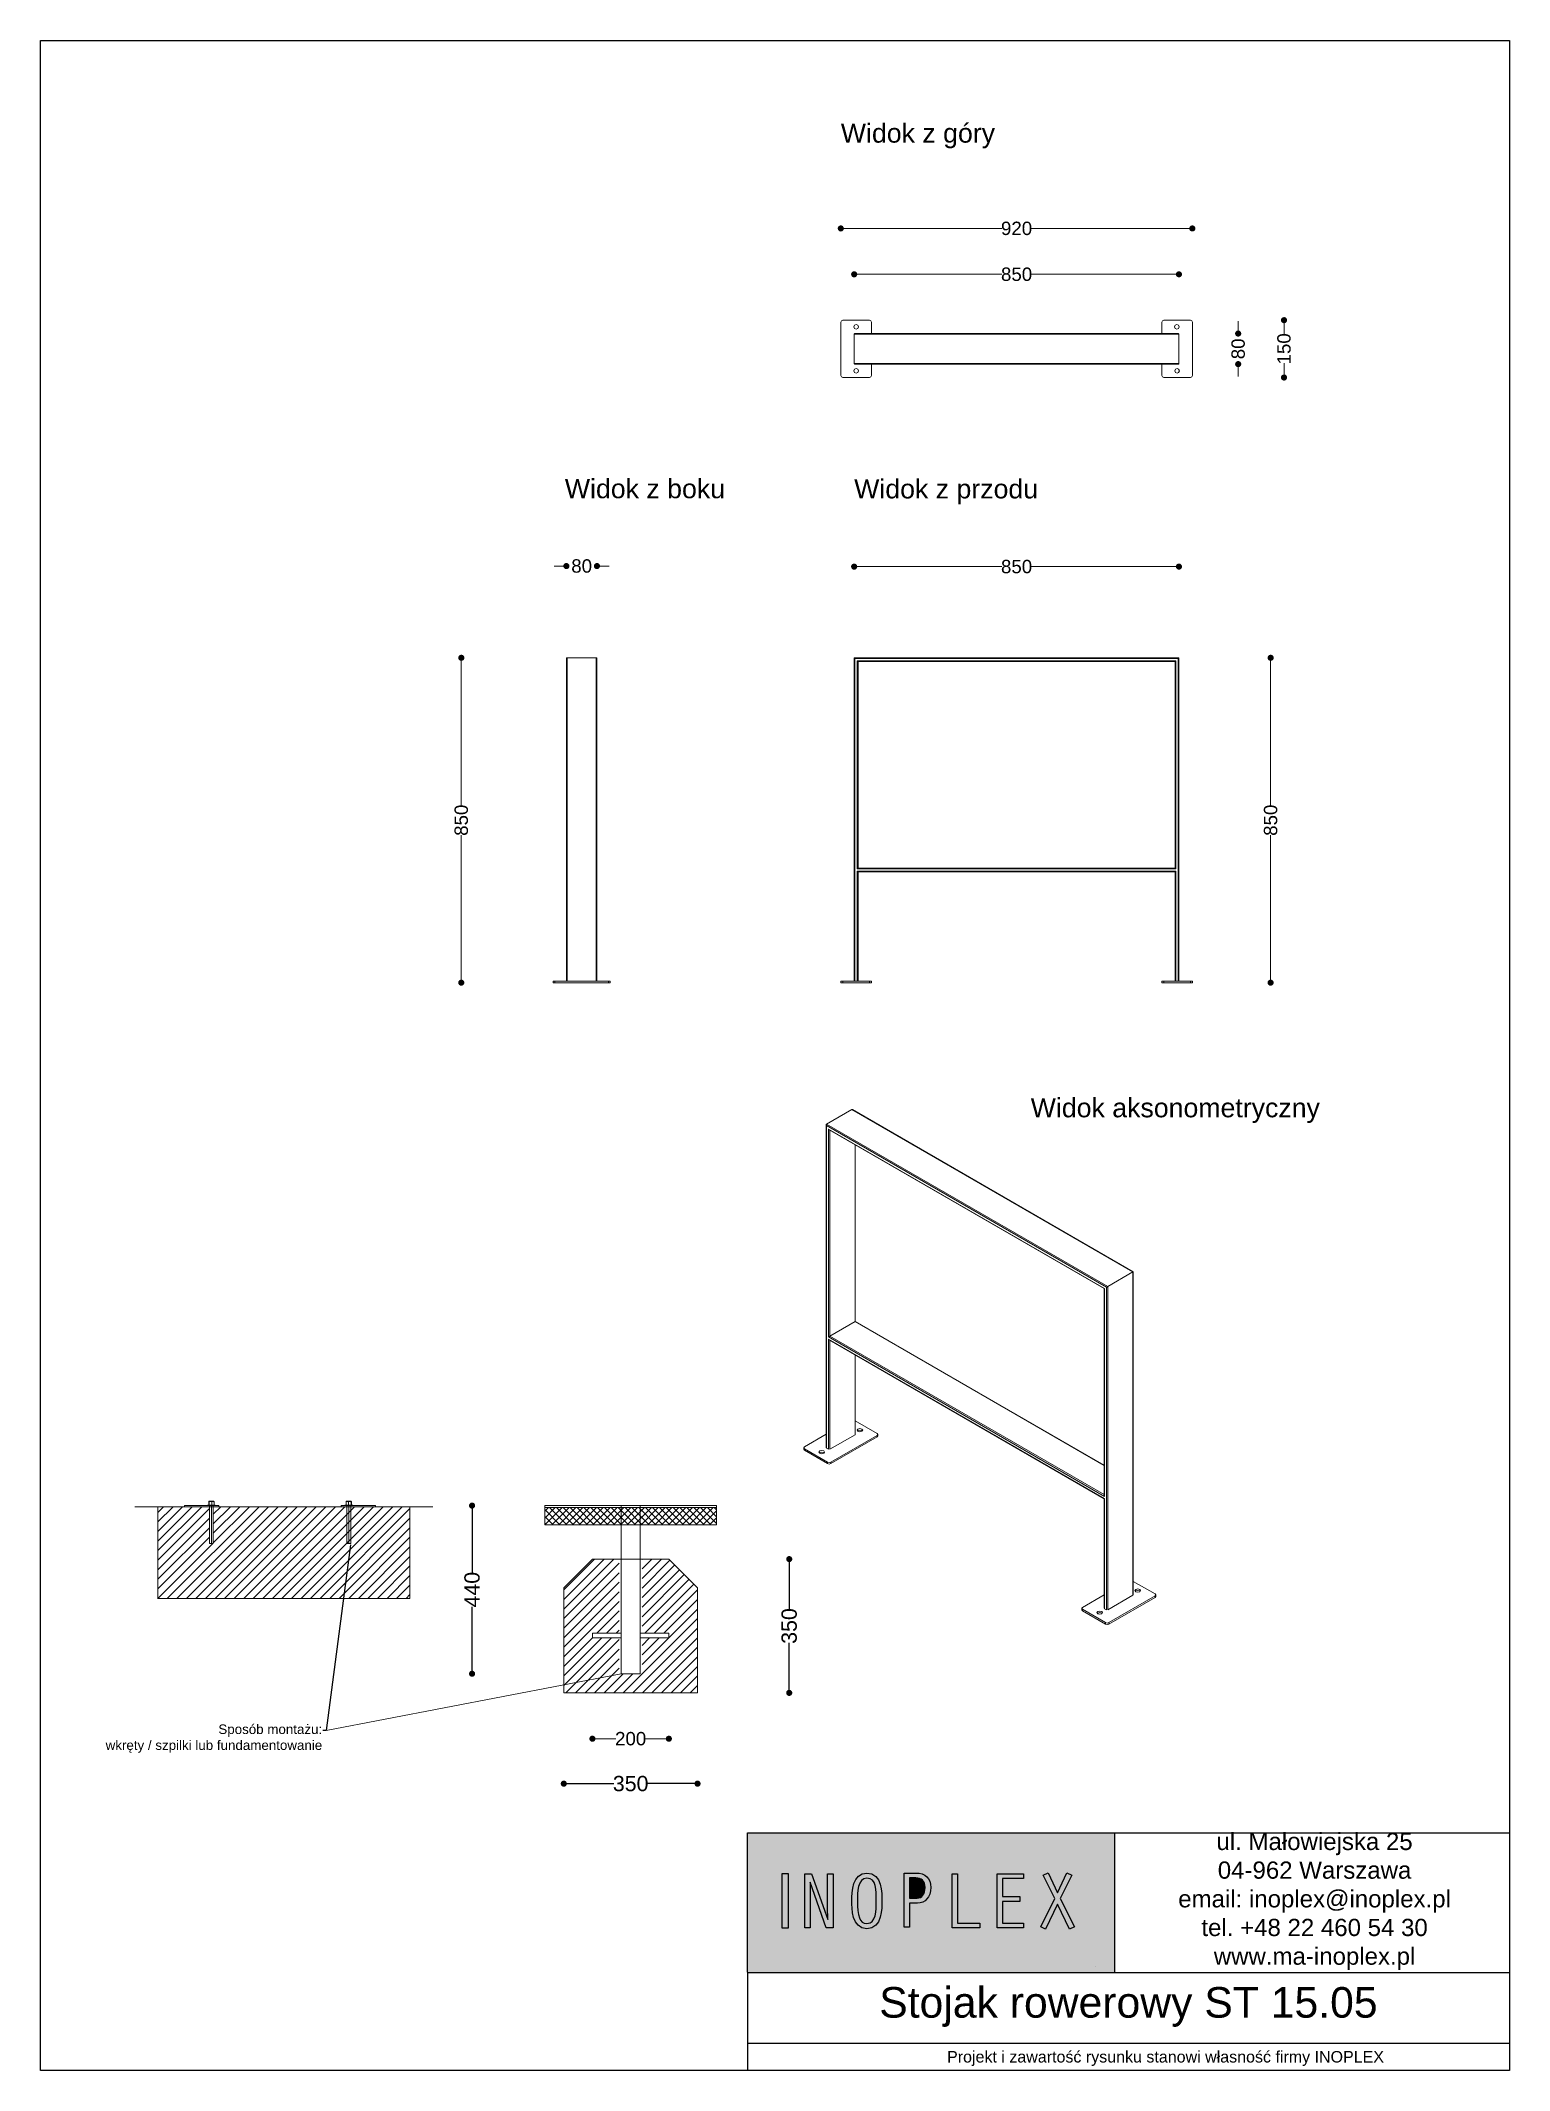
# Model space of a CAD drawing. Header units: millimetres. Extents: x 27569 to 31413, y 14359 to 19670.
import ezdxf
from ezdxf import colors
from ezdxf.entities.mleader import LeaderData, LeaderLine
from ezdxf.math import Vec2, Vec3

# ---------------------------------------------------------------- set-up
doc = ezdxf.new("R2010")
doc.units = ezdxf.units.MM
doc.header["$LTSCALE"] = 3
for name, color, linetype, lineweight in [('Elementy modelu - Kształty_Nr_pióra__1', 7, 'Continuous', 13), ('Konstrukcja - Słupy_Nr_pióra__1', 7, 'Continuous', 13), ('Krawędzie widoczneARTUR', 7, 'Continuous', 50), ('stal', 7, 'Continuous', 20)]:
    doc.layers.add(name, color=color, linetype=linetype, lineweight=lineweight)
doc.layers.add('LAYER_1', color=7, linetype='Continuous')
doc.styles.get("Standard").update_dxf_attribs({"font": 'arial.ttf'})
doc.dimstyles.new('MATEUSZ', dxfattribs={"dimtxt": 35, "dimasz": 16, "dimexe": 0.18, "dimexo": 0.0625, "dimgap": 0.09, "dimtad": 0, "dimdec": 0, "dimdsep": 46, "dimtxsty": 'Standard', "dimblk": 'DOT', "dimcen": 0.09, "dimse1": 1, "dimse2": 1, "dimadec": 0, "dimazin": 0, "dimtfac": 1, "dimtdec": 0, "dimtofl": 0, "dimtmove": 0, "dimatfit": 3, "dimfxl": 0, "dimtolj": 1, "dimtzin": 0, "dimlwd": 9, "dimlwe": 9, "dimarcsym": 0})
doc.dimstyles.get("Standard").update_dxf_attribs({"dimtxt": 0.18, "dimasz": 0.18, "dimexe": 0.18, "dimexo": 0.0625, "dimgap": 0.09, "dimtad": 0, "dimtih": 1, "dimtoh": 1, "dimdec": 4, "dimzin": 0, "dimdsep": 46, "dimtxsty": 'Standard', "dimcen": 0.09, "dimadec": 0, "dimazin": 0, "dimtfac": 1, "dimtdec": 4, "dimtofl": 0, "dimtmove": 0, "dimatfit": 3, "dimfxl": 0, "dimtolj": 1, "dimtzin": 0, "dimarcsym": 0})

msp = doc.modelspace()

# ---------------------------------------------------------------- texts
for s, width, gutter_width, heights, insert, char_height, attachment_point in [('Widok z góry', 1167.306, 1, [0], (29662.8, 19452.9), 50, 1), ('Widok z boku', 1056.226, 1, [0], (28940.6, 18522.6), 50, 1), ('Widok z przodu', 1167.306, 1, [0], (29697.8, 18522.1), 50, 1), ('Widok aksonometryczny', 958.776, 1, [0], (30159.8, 16902.9), 50, 1), ('ul. Małowiejska 25\\P04-962 Warszawa\\Pemail: inoplex@inoplex.pl\\Ptel. +48 22 460 54 30\\Pwww.ma-inoplex.pl', 1019.877, 1, [432.7], (30902.7, 14801.5), 45, 5), ('Stojak rowerowy ST 15.05', 1993.625, 1, [0], (30415.5, 14525.2), 80, 5), ('Projekt i zawartość rysunku stanowi własność firmy INOPLEX ', 1800.088, 12.5, [70.5], (30512.6, 14390.4), 30, 5)]:
    msp.add_mtext_dynamic_manual_height_columns(s, width=width, gutter_width=gutter_width, heights=heights, dxfattribs=dict(insert=insert, char_height=char_height, attachment_point=attachment_point))

# ---------------------------------------------------------------- blocks, each defined once
blk = doc.blocks.new('_Dot')
at = {"color": 0, "linetype": 'ByBlock', "lineweight": -2}
blk.add_line((-0.5, 0), (-1, 0), dxfattribs=at)
at = {"color": 0, "linetype": 'ByBlock', "const_width": 0.5}
blk.add_lwpolyline([(-0.25, 0, 1), (0.25, 0, 1)], format="xyb", close=True, dxfattribs=at)
blk = doc.blocks.new('*D13')
at = {"color": 0, "lineweight": 9}
for p, q in [((28669.6, 18039.1), (28669.6, 17668.8)), ((28669.6, 17221.1), (28669.6, 17591.3))]:
    blk.add_line(p, q, dxfattribs=at)
at = {"layer": 'Defpoints', "color": 0}
for p in [(28669.6, 18055.1), (28984.6, 18055.1), (28984.6, 17205.1)]:
    blk.add_point(p, dxfattribs=at)
at = {"color": 0, "lineweight": 9, "xscale": 16, "yscale": 16, "zscale": 16}
for p, rotation in [((28669.6, 18055.1), 90), ((28669.6, 17205.1), 270)]:
    blk.add_blockref('_Dot', p, dxfattribs=dict(at, rotation=rotation))
at = {"color": 0, "insert": (28669.6, 17630.1), "char_height": 35, "attachment_point": 5, "rotation": 90}
blk.add_mtext('\\A1;850', dxfattribs=at)
blk = doc.blocks.new('*D14')
at = {"color": 0, "lineweight": 9}
for p, q in [((28928.6, 18295.1), (28912.6, 18295.1)), ((29040.6, 18295.1), (29056.6, 18295.1))]:
    blk.add_line(p, q, dxfattribs=at)
at = {"layer": 'Defpoints', "color": 0}
for p in [(29024.6, 18295.1), (28944.6, 18053.1), (29024.6, 18053.1)]:
    blk.add_point(p, dxfattribs=at)
at = {"color": 0, "lineweight": 9, "xscale": 16, "yscale": 16, "zscale": 16}
blk.add_blockref('_Dot', (28944.6, 18295.1), dxfattribs=at)
at = {"color": 0, "lineweight": 9, "xscale": 16, "yscale": 16, "zscale": 16, "rotation": 180}
blk.add_blockref('_Dot', (29024.6, 18295.1), dxfattribs=at)
at = {"color": 0, "insert": (28984.6, 18295.1), "char_height": 35, "attachment_point": 5}
blk.add_mtext('\\A1;80', dxfattribs=at)
blk = doc.blocks.new('*D15')
at = {"color": 0, "lineweight": 9}
for p, q in [((29713.8, 18293.6), (30084.1, 18293.6)), ((30531.8, 18293.6), (30161.5, 18293.6))]:
    blk.add_line(p, q, dxfattribs=at)
at = {"layer": 'Defpoints', "color": 0}
for p in [(30547.8, 18293.6), (29697.8, 18055.1), (30547.8, 18055.1)]:
    blk.add_point(p, dxfattribs=at)
at = {"color": 0, "lineweight": 9, "xscale": 16, "yscale": 16, "zscale": 16, "rotation": 180}
blk.add_blockref('_Dot', (29697.8, 18293.6), dxfattribs=at)
at = {"color": 0, "lineweight": 9, "xscale": 16, "yscale": 16, "zscale": 16}
blk.add_blockref('_Dot', (30547.8, 18293.6), dxfattribs=at)
at = {"color": 0, "insert": (30122.8, 18293.6), "char_height": 35, "attachment_point": 5}
blk.add_mtext('\\A1;850', dxfattribs=at)
blk = doc.blocks.new('*D16')
at = {"color": 0, "lineweight": 9}
for p, q in [((30787.7, 18039.1), (30787.7, 17668.8)), ((30787.7, 17221.1), (30787.7, 17591.3))]:
    blk.add_line(p, q, dxfattribs=at)
at = {"layer": 'Defpoints', "color": 0}
for p in [(30542.8, 18055.1), (30787.7, 18055.1), (30542.8, 17205.1)]:
    blk.add_point(p, dxfattribs=at)
at = {"color": 0, "lineweight": 9, "xscale": 16, "yscale": 16, "zscale": 16}
for p, rotation in [((30787.7, 18055.1), 90), ((30787.7, 17205.1), 270)]:
    blk.add_blockref('_Dot', p, dxfattribs=dict(at, rotation=rotation))
at = {"color": 0, "insert": (30787.7, 17630.1), "char_height": 35, "attachment_point": 5, "rotation": 90}
blk.add_mtext('\\A1;850', dxfattribs=at)
blk = doc.blocks.new('*D17')
at = {"color": 0, "lineweight": 9}
for p, q in [((30822.8, 18922.4), (30822.8, 18900.4)), ((30822.8, 18804.4), (30822.8, 18826.3))]:
    blk.add_line(p, q, dxfattribs=at)
at = {"layer": 'Defpoints', "color": 0}
for p in [(30542.8, 18938.4), (30542.8, 18788.4), (30822.8, 18788.4)]:
    blk.add_point(p, dxfattribs=at)
at = {"color": 0, "lineweight": 9, "xscale": 16, "yscale": 16, "zscale": 16}
for p, rotation in [((30822.8, 18938.4), 90), ((30822.8, 18788.4), 270)]:
    blk.add_blockref('_Dot', p, dxfattribs=dict(at, rotation=rotation))
at = {"color": 0, "insert": (30822.8, 18863.4), "char_height": 35, "attachment_point": 5, "rotation": 90}
blk.add_mtext('\\A1;150', dxfattribs=at)
blk = doc.blocks.new('*D18')
at = {"color": 0, "lineweight": 9}
for p, q in [((30702.8, 18919.4), (30702.8, 18935.4)), ((30702.8, 18807.4), (30702.8, 18791.4))]:
    blk.add_line(p, q, dxfattribs=at)
at = {"layer": 'Defpoints', "color": 0}
for p in [(30545.8, 18903.4), (30702.8, 18903.4), (30545.8, 18823.4)]:
    blk.add_point(p, dxfattribs=at)
at = {"color": 0, "lineweight": 9, "xscale": 16, "yscale": 16, "zscale": 16}
for p, rotation in [((30702.8, 18903.4), 270), ((30702.8, 18823.4), 90)]:
    blk.add_blockref('_Dot', p, dxfattribs=dict(at, rotation=rotation))
at = {"color": 0, "insert": (30702.8, 18863.4), "char_height": 35, "attachment_point": 5, "rotation": 90}
blk.add_mtext('\\A1;80', dxfattribs=at)
blk = doc.blocks.new('*D19')
at = {"color": 0, "lineweight": 9}
for p, q in [((29713.8, 19058.4), (30084.1, 19058.4)), ((30531.8, 19058.4), (30161.5, 19058.4))]:
    blk.add_line(p, q, dxfattribs=at)
at = {"layer": 'Defpoints', "color": 0}
for p in [(30547.8, 19058.4), (29697.8, 18863.4), (30547.8, 18863.4)]:
    blk.add_point(p, dxfattribs=at)
at = {"color": 0, "lineweight": 9, "xscale": 16, "yscale": 16, "zscale": 16, "rotation": 180}
blk.add_blockref('_Dot', (29697.8, 19058.4), dxfattribs=at)
at = {"color": 0, "lineweight": 9, "xscale": 16, "yscale": 16, "zscale": 16}
blk.add_blockref('_Dot', (30547.8, 19058.4), dxfattribs=at)
at = {"color": 0, "insert": (30122.8, 19058.4), "char_height": 35, "attachment_point": 5}
blk.add_mtext('\\A1;850', dxfattribs=at)
blk = doc.blocks.new('*D20')
at = {"color": 0, "lineweight": 9}
for p, q in [((29678.8, 19178.4), (30084.1, 19178.4)), ((30566.8, 19178.4), (30161.5, 19178.4))]:
    blk.add_line(p, q, dxfattribs=at)
at = {"layer": 'Defpoints', "color": 0}
for p in [(30582.8, 19178.4), (29662.8, 18863.4), (30582.8, 18863.4)]:
    blk.add_point(p, dxfattribs=at)
at = {"color": 0, "lineweight": 9, "xscale": 16, "yscale": 16, "zscale": 16, "rotation": 180}
blk.add_blockref('_Dot', (29662.8, 19178.4), dxfattribs=at)
at = {"color": 0, "lineweight": 9, "xscale": 16, "yscale": 16, "zscale": 16}
blk.add_blockref('_Dot', (30582.8, 19178.4), dxfattribs=at)
at = {"color": 0, "insert": (30122.8, 19178.4), "char_height": 35, "attachment_point": 5}
blk.add_mtext('\\A1;920', dxfattribs=at)
blk = doc.blocks.new('*D9')
at = {"color": 0, "lineweight": -2}
for p, q in [((1138.5, -724.5), (1253.3, -724.5)), ((1456.5, -724.5), (1341.7, -724.5))]:
    blk.add_line(p, q, dxfattribs=at)
at = {"layer": 'Defpoints', "color": 0}
for p in [(1122.5, -487), (1472.5, -487), (1472.5, -724.5)]:
    blk.add_point(p, dxfattribs=at)
at = {"color": 0, "lineweight": -2, "xscale": 16, "yscale": 16, "zscale": 16, "rotation": 180}
blk.add_blockref('_Dot', (1122.5, -724.5), dxfattribs=at)
at = {"color": 0, "lineweight": -2, "xscale": 16, "yscale": 16, "zscale": 16}
blk.add_blockref('_Dot', (1472.5, -724.5), dxfattribs=at)
at = {"color": 0, "lineweight": 15, "insert": (1297.5, -724.5), "char_height": 40, "attachment_point": 5}
blk.add_mtext('\\A1;350', dxfattribs=at)
blk = doc.blocks.new('*D10')
at = {"color": 0, "lineweight": -2}
for p, q in [((1712.5, -153), (1712.5, -267.8)), ((1712.5, -471), (1712.5, -356.2))]:
    blk.add_line(p, q, dxfattribs=at)
at = {"layer": 'Defpoints', "color": 0}
for p in [(1712.5, -137), (1712.5, -137), (1472.5, -487)]:
    blk.add_point(p, dxfattribs=at)
at = {"color": 0, "lineweight": -2, "xscale": 16, "yscale": 16, "zscale": 16}
for p, rotation in [((1712.5, -137), 90), ((1712.5, -487), 270)]:
    blk.add_blockref('_Dot', p, dxfattribs=dict(at, rotation=rotation))
at = {"color": 0, "lineweight": 15, "insert": (1712.5, -312), "char_height": 40, "attachment_point": 5, "rotation": 90}
blk.add_mtext('\\A1;350', dxfattribs=at)
blk = doc.blocks.new('*D11')
at = {"color": 0, "lineweight": -2}
for p, q in [((882.5, -13), (882.5, -172)), ((882.5, -421), (882.5, -262))]:
    blk.add_line(p, q, dxfattribs=at)
at = {"layer": 'Defpoints', "color": 0}
for p in [(1322.5, 3), (882.5, -437), (1320, -437)]:
    blk.add_point(p, dxfattribs=at)
at = {"color": 0, "lineweight": -2, "xscale": 16, "yscale": 16, "zscale": 16}
for p, rotation in [((882.5, 3), 90), ((882.5, -437), 270)]:
    blk.add_blockref('_Dot', p, dxfattribs=dict(at, rotation=rotation))
at = {"color": 0, "lineweight": 15, "insert": (882.5, -217), "char_height": 40, "attachment_point": 5, "rotation": 90}
blk.add_mtext('\\A1;440', dxfattribs=at)
blk = doc.blocks.new('*D12')
at = {"color": 0, "lineweight": 9}
for p, q in [((1213.5, -607), (1258.5, -607)), ((1381.5, -607), (1336.5, -607))]:
    blk.add_line(p, q, dxfattribs=at)
at = {"layer": 'Defpoints', "color": 0}
for p in [(1197.5, -343), (1397.5, -343), (1397.5, -607)]:
    blk.add_point(p, dxfattribs=at)
at = {"color": 0, "lineweight": 9, "xscale": 16, "yscale": 16, "zscale": 16, "rotation": 180}
blk.add_blockref('_Dot', (1197.5, -607), dxfattribs=at)
at = {"color": 0, "lineweight": 9, "xscale": 16, "yscale": 16, "zscale": 16}
blk.add_blockref('_Dot', (1397.5, -607), dxfattribs=at)
at = {"color": 0, "insert": (1297.5, -607), "char_height": 35, "attachment_point": 5}
blk.add_mtext('\\A1;200', dxfattribs=at)
blk = doc.blocks.new('MOCOWANIE')
at = {"lineweight": 9}
h = blk.add_hatch(dxfattribs=at)
h.set_pattern_fill('JIS_WOOD', color=256, scale=25)
h.set_pattern_definition([(45, (-2381.82, -1962.995), (-12.5, 12.5), [])])
h.paths.add_polyline_path([(574.7, 0), (560, 0), (220, 0), (205.3, 0), (205.3, -96.1), (195, -96), (195, 0), (140, 0), (60, 0), (60, -240), (720, -240), (720, 0), (640, 0), (585, 0), (585, 0), (574.7, 0)])
h = blk.add_hatch(dxfattribs=at)
h.set_pattern_fill('ANSI37', color=256, scale=4)
h.set_pattern_definition([(45, (-816.598, -2153.975), (-8.980256, 8.980256), []), (135, (-816.598, -2153.975), (-8.980256, -8.980256), [])])
h.paths.add_polyline_path([(1272.5, -2), (1072.5, -2), (1072.5, -47), (1272.5, -47)])
h.paths.add_polyline_path([(1322.5, -2), (1272.5, -2), (1272.5, -47), (1322.5, -47)])
h.paths.add_polyline_path([(1522.5, -2), (1322.5, -2), (1322.5, -47), (1522.5, -47)])
h = blk.add_hatch(dxfattribs=at)
h.set_pattern_fill('JIS_WOOD', color=256, scale=25)
h.set_pattern_definition([(45, (-15721.51, -12568), (-12.5, 12.5), [])])
h.paths.add_polyline_path([(1267.5, -137), (1197.5, -137), (1122.5, -212), (1122.5, -487), (1322.5, -487), (1472.5, -487), (1472.5, -212), (1397.5, -137), (1327.5, -137), (1327.5, -331), (1397.5, -331), (1397.5, -343), (1327.5, -343), (1327.5, -437), (1267.5, -437), (1267.5, -343), (1197.5, -343), (1197.5, -331), (1267.5, -331)])
for p, q in [((140, 0), (0, 0)), ((140, 0), (60, 0)), ((60, 0), (60, -240)), ((180, 3), (130, 3)), ((130, 3), (130, 0)), ((140, 3), (180, 3)), ((140, 3), (220, 3)), ((220, 0), (140, 0)), ((220, 3), (220, 0)), ((220, 3), (220, 0)), ((220, 0), (560, 0)), ((580, 3), (540, 3)), ((540, 3), (540, 0)), ((630, 3), (550, 3)), ((550, 0), (630, 0)), ((620, 3), (570, 3)), ((590, 3), (630, 3)), ((630, 0), (630, 3)), ((630, 0), (780, 0)), ((640, 0), (720, 0)), ((720, 0), (720, -240)), ((1272.5, 3), (1072.5, 3)), ((1072.5, 3), (1072.5, -47)), ((1072.5, 3), (1072.5, -2)), ((1327.5, 3), (1267.5, 3)), ((1322.5, 3), (1272.5, 3)), ((1272.5, 3), (1322.5, 3)), ((1272.5, 3), (1272.5, -437)), ((1322.5, 3), (1522.5, 3)), ((1322.5, 3), (1322.5, -437)), ((1522.5, 3), (1522.5, -47)), ((1072.5, -2), (1522.5, -2)), ((1072.5, -47), (1522.5, -47)), ((1122.5, -212), (1197.5, -137)), ((1397.5, -137), (1197.5, -137)), ((1472.5, -212), (1397.5, -137)), ((1122.5, -212), (1122.5, -487)), ((1472.5, -487), (1472.5, -212)), ((58.9, -240), (720, -240)), ((1122.5, -487), (1322.5, -487)), ((1322.5, -487), (1472.5, -487))]:
    blk.add_line(p, q, dxfattribs=at)
at = {"lineweight": 15}
blk.add_line((500.3, -585.7), (1272.5, -437), dxfattribs=at)
at = {"layer": 'Krawędzie widoczneARTUR', "lineweight": 9}
for p, q in [((190, 4), (210.3, 4)), ((190, 4), (190, 3)), ((193.2, 4.7), (193.2, 11.7)), ((194, 14.2), (205.9, 14.2)), ((194.3, 4.7), (194.3, 11.7)), ((195.3, 4), (195.3, 3)), ((201.3, 4.7), (201.3, 11.7)), ((205.9, 14.2), (206.5, 14.2)), ((207.2, 4.7), (207.2, 11.7)), ((570, 4), (549.7, 4)), ((552.8, 4.7), (552.8, 11.7)), ((554.1, 14.2), (553.5, 14.2)), ((566, 14.2), (554.1, 14.2)), ((558.7, 4.7), (558.7, 11.7)), ((564.7, 4), (564.7, 3)), ((565.7, 4.7), (565.7, 11.7)), ((566.8, 4.7), (566.8, 11.7)), ((570, 4), (570, 3)), ((1197.5, -331), (1197.5, -343)), ((1272.5, -331), (1197.5, -331)), ((1272.5, -343), (1197.5, -343)), ((1397.5, -331), (1322.5, -331)), ((1397.5, -343), (1322.5, -343)), ((1397.5, -343), (1397.5, -331)), ((1272.5, -437), (1322.5, -437)), ((1275, -437), (1272.5, -437)), ((1322.5, -437), (1320, -437))]:
    blk.add_line(p, q, dxfattribs=at)
at = {"layer": 'Krawędzie widoczneARTUR', "lineweight": 9, "flags": 128}
for points in [[(193.2, 11.7), (193.2, 12.1), (193.3, 12.4), (193.3, 12.7), (193.3, 13), (193.4, 13.3), (193.4, 13.5), (193.5, 13.6), (193.5, 13.8), (193.6, 13.9), (193.7, 13.9), (193.7, 14), (193.8, 14), (193.8, 14), (193.9, 13.9), (193.9, 13.9), (194, 13.8), (194, 13.6), (194.1, 13.5), (194.2, 13.3), (194.2, 13), (194.2, 12.7), (194.3, 12.4), (194.3, 12.1), (194.3, 11.7)], [(193.2, 4.7), (193.2, 4.7), (193.2, 4.7), (193.2, 4.6), (193.2, 4.6), (193.2, 4.6), (193.2, 4.5), (193.2, 4.5), (193.2, 4.5), (193.2, 4.4), (193.2, 4.4), (193.2, 4.4), (193.3, 4.3), (193.3, 4.3), (193.3, 4.3), (193.3, 4.2), (193.3, 4.2), (193.3, 4.2), (193.3, 4.1), (193.3, 4.1), (193.3, 4.1), (193.3, 4.1), (193.3, 4), (193.4, 4), (193.4, 4)], [(194, 14.2), (193.8, 14.1), (193.6, 13.9)], [(194.3, 11.7), (194.4, 12.1), (194.6, 12.4), (194.8, 12.7), (195.1, 13), (195.4, 13.3), (195.7, 13.5), (196, 13.6), (196.3, 13.8), (196.7, 13.9), (197.1, 13.9), (197.4, 14), (197.8, 14), (198.2, 14), (198.5, 13.9), (198.9, 13.9), (199.3, 13.8), (199.6, 13.7), (199.9, 13.5), (200.3, 13.3), (200.5, 13), (200.8, 12.7), (201, 12.4), (201.2, 12.1), (201.3, 11.7)], [(194.3, 4.7), (194.3, 4.7), (194.3, 4.7), (194.3, 4.6), (194.3, 4.6), (194.3, 4.6), (194.3, 4.5), (194.3, 4.5), (194.3, 4.5), (194.3, 4.4), (194.3, 4.4), (194.3, 4.4), (194.3, 4.3), (194.4, 4.3), (194.4, 4.3), (194.4, 4.2), (194.4, 4.2), (194.4, 4.2), (194.4, 4.1), (194.4, 4.1), (194.4, 4.1), (194.4, 4.1), (194.4, 4), (194.4, 4), (194.4, 4)], [(207, 12.3), (206.9, 12.6), (206.7, 12.9), (206.5, 13.1), (206.3, 13.3), (206.1, 13.5), (205.9, 13.6), (205.6, 13.7), (205.4, 13.8), (205.1, 13.9), (204.9, 13.9), (204.6, 14), (204.4, 14), (204.1, 14), (203.8, 14), (203.6, 13.9), (203.3, 13.9), (203.1, 13.8), (202.8, 13.7), (202.6, 13.6), (202.3, 13.3), (202, 13), (201.7, 12.6), (201.5, 12.2), (201.3, 11.7)], [(201.3, 4.7), (201.3, 4.7), (201.3, 4.7), (201.3, 4.6), (201.3, 4.6), (201.3, 4.6), (201.3, 4.5), (201.3, 4.5), (201.3, 4.5), (201.3, 4.4), (201.3, 4.4), (201.3, 4.4), (201.3, 4.3), (201.3, 4.3), (201.3, 4.3), (201.3, 4.2), (201.3, 4.2), (201.3, 4.2), (201.3, 4.1), (201.3, 4.1), (201.3, 4.1), (201.3, 4.1), (201.3, 4), (201.3, 4), (201.3, 4)], [(206.8, 13.9), (206.6, 14.1), (206.5, 14.2)], [(207.2, 11.7), (207.2, 11.8), (207.2, 12), (207.2, 12.1), (207.2, 12.3), (207.2, 12.4), (207.2, 12.5), (207.1, 12.7), (207.1, 12.8), (207.1, 12.9), (207.1, 13), (207.1, 13.1), (207.1, 13.2), (207, 13.3), (207, 13.4), (207, 13.5), (207, 13.5), (207, 13.6), (206.9, 13.7), (206.9, 13.7), (206.9, 13.8), (206.9, 13.8), (206.9, 13.8), (206.8, 13.9), (206.8, 13.9)], [(207, 12.3), (207, 12.3), (207, 12.3), (207, 12.3), (207, 12.2), (207.1, 12.2), (207.1, 12.2), (207.1, 12.2), (207.1, 12.1), (207.1, 12.1), (207.1, 12.1), (207.1, 12), (207.1, 12), (207.1, 12), (207.1, 12), (207.2, 11.9), (207.2, 11.9), (207.2, 11.9), (207.2, 11.9), (207.2, 11.8), (207.2, 11.8), (207.2, 11.8), (207.2, 11.7), (207.2, 11.7), (207.2, 11.7)], [(207.2, 4.7), (207.2, 4.7), (207.2, 4.7), (207.2, 4.6), (207.2, 4.6), (207.2, 4.6), (207.2, 4.5), (207.2, 4.5), (207.2, 4.5), (207.2, 4.4), (207.2, 4.4), (207.2, 4.4), (207.2, 4.3), (207.2, 4.3), (207.2, 4.3), (207.2, 4.2), (207.2, 4.2), (207.1, 4.2), (207.1, 4.1), (207.1, 4.1), (207.1, 4.1), (207.1, 4.1), (207.1, 4), (207.1, 4), (207.1, 4)], [(552.8, 11.7), (552.8, 11.8), (552.8, 12), (552.8, 12.1), (552.8, 12.3), (552.8, 12.4), (552.8, 12.5), (552.9, 12.7), (552.9, 12.8), (552.9, 12.9), (552.9, 13), (552.9, 13.1), (552.9, 13.2), (553, 13.3), (553, 13.4), (553, 13.5), (553, 13.5), (553, 13.6), (553.1, 13.7), (553.1, 13.7), (553.1, 13.8), (553.1, 13.8), (553.1, 13.8), (553.2, 13.9), (553.2, 13.9)], [(553, 12.3), (553, 12.3), (553, 12.3), (553, 12.3), (553, 12.2), (552.9, 12.2), (552.9, 12.2), (552.9, 12.2), (552.9, 12.1), (552.9, 12.1), (552.9, 12.1), (552.9, 12), (552.9, 12), (552.9, 12), (552.9, 12), (552.8, 11.9), (552.8, 11.9), (552.8, 11.9), (552.8, 11.9), (552.8, 11.8), (552.8, 11.8), (552.8, 11.8), (552.8, 11.7), (552.8, 11.7), (552.8, 11.7)], [(552.8, 4.7), (552.8, 4.7), (552.8, 4.7), (552.8, 4.6), (552.8, 4.6), (552.8, 4.6), (552.8, 4.5), (552.8, 4.5), (552.8, 4.5), (552.8, 4.4), (552.8, 4.4), (552.8, 4.4), (552.8, 4.3), (552.8, 4.3), (552.8, 4.3), (552.8, 4.2), (552.8, 4.2), (552.9, 4.2), (552.9, 4.1), (552.9, 4.1), (552.9, 4.1), (552.9, 4.1), (552.9, 4), (552.9, 4), (552.9, 4)], [(553, 12.3), (553.1, 12.6), (553.3, 12.9), (553.5, 13.1), (553.7, 13.3), (553.9, 13.5), (554.1, 13.6), (554.4, 13.7), (554.6, 13.8), (554.9, 13.9), (555.1, 13.9), (555.4, 14), (555.6, 14), (555.9, 14), (556.2, 14), (556.4, 13.9), (556.7, 13.9), (556.9, 13.8), (557.2, 13.7), (557.4, 13.6), (557.7, 13.3), (558, 13), (558.3, 12.6), (558.5, 12.2), (558.7, 11.7)], [(553.2, 13.9), (553.4, 14.1), (553.5, 14.2)], [(565.7, 11.7), (565.6, 12.1), (565.4, 12.4), (565.2, 12.7), (564.9, 13), (564.6, 13.3), (564.3, 13.5), (564, 13.6), (563.7, 13.8), (563.3, 13.9), (562.9, 13.9), (562.6, 14), (562.2, 14), (561.8, 14), (561.5, 13.9), (561.1, 13.9), (560.7, 13.8), (560.4, 13.7), (560.1, 13.5), (559.7, 13.3), (559.5, 13), (559.2, 12.7), (559, 12.4), (558.8, 12.1), (558.7, 11.7)], [(558.7, 4.7), (558.7, 4.7), (558.7, 4.7), (558.7, 4.6), (558.7, 4.6), (558.7, 4.6), (558.7, 4.5), (558.7, 4.5), (558.7, 4.5), (558.7, 4.4), (558.7, 4.4), (558.7, 4.4), (558.7, 4.3), (558.7, 4.3), (558.7, 4.3), (558.7, 4.2), (558.7, 4.2), (558.7, 4.2), (558.7, 4.1), (558.7, 4.1), (558.7, 4.1), (558.7, 4.1), (558.7, 4), (558.7, 4), (558.7, 4)], [(565.7, 4.7), (565.7, 4.7), (565.7, 4.7), (565.7, 4.6), (565.7, 4.6), (565.7, 4.6), (565.7, 4.5), (565.7, 4.5), (565.7, 4.5), (565.7, 4.4), (565.7, 4.4), (565.7, 4.4), (565.7, 4.3), (565.6, 4.3), (565.6, 4.3), (565.6, 4.2), (565.6, 4.2), (565.6, 4.2), (565.6, 4.1), (565.6, 4.1), (565.6, 4.1), (565.6, 4.1), (565.6, 4), (565.6, 4), (565.6, 4)], [(566.8, 11.7), (566.8, 12.1), (566.7, 12.4), (566.7, 12.7), (566.7, 13), (566.6, 13.3), (566.6, 13.5), (566.5, 13.6), (566.5, 13.8), (566.4, 13.9), (566.3, 13.9), (566.3, 14), (566.2, 14), (566.2, 14), (566.1, 13.9), (566.1, 13.9), (566, 13.8), (566, 13.6), (565.9, 13.5), (565.8, 13.3), (565.8, 13), (565.8, 12.7), (565.7, 12.4), (565.7, 12.1), (565.7, 11.7)], [(566, 14.2), (566.2, 14.1), (566.4, 13.9)], [(566.8, 4.7), (566.8, 4.7), (566.8, 4.7), (566.8, 4.6), (566.8, 4.6), (566.8, 4.6), (566.8, 4.5), (566.8, 4.5), (566.8, 4.5), (566.8, 4.4), (566.8, 4.4), (566.8, 4.4), (566.7, 4.3), (566.7, 4.3), (566.7, 4.3), (566.7, 4.2), (566.7, 4.2), (566.7, 4.2), (566.7, 4.1), (566.7, 4.1), (566.7, 4.1), (566.7, 4.1), (566.7, 4), (566.6, 4), (566.6, 4)]]:
    blk.add_lwpolyline(points, dxfattribs=at)
at = {"layer": 'stal', "lineweight": 9}
for p, q in [((190, 3), (195, 3)), ((195, 3), (195, -96)), ((195, 3), (200.3, 3)), ((200.3, 3), (200.3, -96.1)), ((207.1, 4), (204.1, 4)), ((210.3, 3), (205.3, 3)), ((205.3, 3), (205.3, -96.1)), ((210.3, 4), (210.3, 3)), ((549.7, 4), (549.7, 3)), ((549.7, 3), (554.7, 3)), ((552.9, 4), (555.9, 4)), ((554.7, 3), (554.7, -96.1)), ((565, 3), (559.7, 3)), ((559.7, 3), (559.7, -96.1)), ((570, 3), (565, 3)), ((565, 3), (565, -96)), ((195, -96), (205.3, -96.1)), ((565, -96), (554.7, -96.1))]:
    blk.add_line(p, q, dxfattribs=at)
at = {"lineweight": 15}
for base, p1, p2, picture, middle in [((882.5, -437), (1322.5, 3), (1320, -437), '*D11', (882.5, -217)), ((1712.5, -137), (1472.5, -487), (1712.5, -137), '*D10', (1712.5, -312))]:
    dim = blk.add_linear_dim(base=base, p1=p1, p2=p2, angle=90, dimstyle='Standard', override={"dimtxt": 40, "dimasz": 16, "dimtih": 0, "dimtoh": 0, "dimdec": 0, "dimblk": 'Dot', "dimse1": 1, "dimse2": 1, "dimtdec": 0}, dxfattribs=at)
    dim.commit()
    dim.dimension.update_dxf_attribs({"geometry": picture, "text_midpoint": middle})
dim = blk.add_linear_dim(base=(1397.5, -607), p1=(1197.5, -343), p2=(1397.5, -343), dimstyle='MATEUSZ')
dim.commit()
dim.dimension.update_dxf_attribs({"geometry": '*D12', "text_midpoint": (1297.5, -607)})
dim = blk.add_linear_dim(base=(1472.5, -724.5), p1=(1122.5, -487), p2=(1472.5, -487), dimstyle='Standard', override={"dimtxt": 40, "dimasz": 16, "dimtih": 0, "dimtoh": 0, "dimdec": 0, "dimblk": 'Dot', "dimse1": 1, "dimse2": 1, "dimtdec": 0}, dxfattribs=at)
dim.commit()
dim.dimension.update_dxf_attribs({"geometry": '*D9', "text_midpoint": (1297.5, -724.5)})
ml = blk.add_multileader_mtext('Standard', dxfattribs=at)
ml.set_content('Sposób montażu:\\Pwkręty / szpilki lub fundamentowanie', color=256)
ml.set_leader_properties()
ml.build(insert=Vec2(0, 0))
ctx = ml.context
ctx.base_point, ctx.char_height, ctx.plane_origin = Vec3(-77, -585.7), 25, Vec3(585, -96)
ctx.text_align_type = 2
notes = []
notes.append((ctx, [(1, (1, 1, 0), (500.3, -585.7), (-1, 0), 8, [(0, [(565, -96)], 0, [])])]))
ctx.mtext.insert, ctx.mtext.alignment, ctx.mtext.flow_direction = Vec3(490.3, -569.6), 3, 5
for ctx, leaders in notes:
    for number, flags, end, landing, length, lines in leaders:
        leader = LeaderData()
        leader.index, (leader.has_last_leader_line, leader.has_dogleg_vector, leader.attachment_direction) = number, flags
        leader.last_leader_point, leader.dogleg_vector, leader.dogleg_length = Vec3(end), Vec3(landing), length
        for number, points, colour, breaks in lines:
            line = LeaderLine()
            line.index, line.vertices, line.color, line.breaks = number, Vec3.list(points), colors.encode_raw_color(colour), breaks
            leader.lines.append(line)
        ctx.leaders.append(leader)

# ---------------------------------------------------------------- dimensions: what is measured, and where the dimension line sits
for base, p1, p2, picture, middle in [((30582.8, 19178.4), (29662.8, 18863.4), (30582.8, 18863.4), '*D20', (30122.8, 19178.4)), ((30547.8, 19058.4), (29697.8, 18863.4), (30547.8, 18863.4), '*D19', (30122.8, 19058.4)), ((29024.6, 18295.1), (28944.6, 18053.1), (29024.6, 18053.1), '*D14', (28984.6, 18295.1)), ((30547.8, 18293.6), (29697.8, 18055.1), (30547.8, 18055.1), '*D15', (30122.8, 18293.6))]:
    dim = msp.add_linear_dim(base=base, p1=p1, p2=p2, dimstyle='MATEUSZ')
    dim.commit()
    dim.dimension.update_dxf_attribs({"geometry": picture, "text_midpoint": middle})
for base, p1, p2, picture, middle in [((30822.8, 18788.4), (30542.8, 18938.4), (30542.8, 18788.4), '*D17', (30822.8, 18863.4)), ((30702.8, 18903.4), (30545.8, 18823.4), (30545.8, 18903.4), '*D18', (30702.8, 18863.4)), ((28669.6, 18055.1), (28984.6, 17205.1), (28984.6, 18055.1), '*D13', (28669.6, 17630.1)), ((30787.7, 18055.1), (30542.8, 17205.1), (30542.8, 18055.1), '*D16', (30787.7, 17630.1))]:
    dim = msp.add_linear_dim(base=base, p1=p1, p2=p2, angle=90, dimstyle='MATEUSZ')
    dim.commit()
    dim.dimension.update_dxf_attribs({"geometry": picture, "text_midpoint": middle})

# ---------------------------------------------------------------- hatches: boundary and pattern name
h = msp.add_hatch(color=255)
h.dxf.hatch_style = 1
h.paths.add_polyline_path([(30378.7, 14981), (29418.7, 14981), (29418.7, 14616.4), (29418.7, 14614.6), (30378.7, 14614.6)])
h.paths.add_polyline_path([(30348.5, 14891.3), (30348.5, 14709.1), (30328.3, 14709.1), (30328.3, 14632.2), (29433.5, 14632.2), (29433.5, 14964.2), (30328.3, 14964.2), (30328.3, 14891.3)], flags=16)
h = msp.add_hatch(color=250)
h.dxf.hatch_style = 1
h.paths.add_polyline_path([(30328.3, 14709.1), (29795.8, 14709.1), (29795.8, 14891.3), (30328.3, 14891.3), (30328.3, 14964.2), (29433.5, 14964.2), (29433.5, 14632.2), (30328.3, 14632.2)])
edge = h.paths.add_edge_path(flags=16)
edge.add_spline(control_points=[(29770.4, 14802.9), (29770.4, 14785.1), (29771, 14730), (29731.1, 14730)], knot_values=[0, 0, 0, 0, 1, 1, 1, 1], degree=3, periodic=0)
edge.add_spline(control_points=[(29731.1, 14730), (29690.7, 14730), (29691.7, 14784.7), (29691.7, 14802.9)], knot_values=[0, 0, 0, 0, 1, 1, 1, 1], degree=3, periodic=0)
edge.add_spline(control_points=[(29691.7, 14802.9), (29691.7, 14826.3), (29693.2, 14875.6), (29731.1, 14875.6)], knot_values=[0, 0, 0, 0, 1, 1, 1, 1], degree=3, periodic=0)
edge.add_spline(control_points=[(29731.1, 14875.6), (29771, 14875.6), (29770.4, 14821.6), (29770.4, 14802.9)], knot_values=[0, 0, 0, 0, 1, 1, 1, 1], degree=3, periodic=0)
edge = h.paths.add_edge_path(flags=0)
edge.add_spline(control_points=[(29755.5, 14802.9), (29755.5, 14778.3), (29755.7, 14743.4), (29731.1, 14743.4)], knot_values=[0, 0, 0, 0, 1, 1, 1, 1], degree=3, periodic=0)
edge.add_spline(control_points=[(29731.1, 14743.4), (29711.1, 14743.4), (29706.6, 14764.7), (29706.6, 14802.9)], knot_values=[0, 0, 0, 0, 1, 1, 1, 1], degree=3, periodic=0)
edge.add_spline(control_points=[(29706.6, 14802.9), (29706.6, 14823.8), (29706, 14862.2), (29731.1, 14862.2)], knot_values=[0, 0, 0, 0, 1, 1, 1, 1], degree=3, periodic=0)
edge.add_spline(control_points=[(29731.1, 14862.2), (29756.1, 14862.2), (29755.5, 14829.7), (29755.5, 14802.9)], knot_values=[0, 0, 0, 0, 1, 1, 1, 1], degree=3, periodic=0)
h.paths.add_polyline_path([(29642.5, 14731.9), (29624.7, 14731.9), (29582.6, 14851.4), (29582.2, 14851), (29582.8, 14818.9), (29582.8, 14731.9), (29568.6, 14731.9), (29568.6, 14873.7), (29586.4, 14873.7), (29628.5, 14754.5), (29628.9, 14754.9), (29628.3, 14786.6), (29628.3, 14873.7), (29642.5, 14873.7)], flags=16)
h.paths.add_polyline_path([(29525.2, 14731.4), (29509.6, 14731.4), (29509.6, 14874.1), (29525.2, 14874.1)], flags=16)
edge = h.paths.add_edge_path(flags=0)
edge.add_spline(control_points=[(29755.5, 14802.9), (29755.5, 14829.7), (29756.1, 14862.2), (29731.1, 14862.2)], knot_values=[0, 0, 0, 0, 1, 1, 1, 1], degree=3, periodic=0)
edge.add_spline(control_points=[(29731.1, 14862.2), (29706, 14862.2), (29706.6, 14823.8), (29706.6, 14802.9)], knot_values=[0, 0, 0, 0, 1, 1, 1, 1], degree=3, periodic=0)
edge.add_spline(control_points=[(29706.6, 14802.9), (29706.6, 14764.7), (29711.1, 14743.4), (29731.1, 14743.4)], knot_values=[0, 0, 0, 0, 1, 1, 1, 1], degree=3, periodic=0)
edge.add_spline(control_points=[(29731.1, 14743.4), (29755.7, 14743.4), (29755.5, 14778.3), (29755.5, 14802.9)], knot_values=[0, 0, 0, 0, 1, 1, 1, 1], degree=3, periodic=0)
h = msp.add_hatch(color=255)
h.dxf.hatch_style = 1
h.paths.add_polyline_path([(29525.2, 14874.1), (29509.6, 14874.1), (29509.6, 14731.4), (29525.2, 14731.4)])
h.paths.add_polyline_path([(29624.7, 14731.9), (29642.5, 14731.9), (29642.5, 14873.7), (29628.3, 14873.7), (29628.3, 14786.6), (29629, 14753.2), (29586.4, 14873.7), (29568.6, 14873.7), (29568.6, 14731.9), (29582.8, 14731.9), (29582.8, 14818.9), (29582.1, 14852.7)])
edge = h.paths.add_edge_path()
edge.add_spline(control_points=[(29731.1, 14875.6), (29693.2, 14875.6), (29691.7, 14826.3), (29691.7, 14802.9)], knot_values=[0, 0, 0, 0, 1, 1, 1, 1], degree=3, periodic=0)
edge.add_spline(control_points=[(29691.7, 14802.9), (29691.7, 14784.7), (29690.7, 14730), (29731.1, 14730)], knot_values=[0, 0, 0, 0, 1, 1, 1, 1], degree=3, periodic=0)
edge.add_spline(control_points=[(29731.1, 14730), (29771, 14730), (29770.4, 14785.1), (29770.4, 14802.9)], knot_values=[0, 0, 0, 0, 1, 1, 1, 1], degree=3, periodic=0)
edge.add_spline(control_points=[(29770.4, 14802.9), (29770.4, 14821.6), (29771, 14875.6), (29731.1, 14875.6)], knot_values=[0, 0, 0, 0, 1, 1, 1, 1], degree=3, periodic=0)
edge = h.paths.add_edge_path(flags=16)
edge.add_spline(control_points=[(29706.6, 14802.9), (29706.6, 14823.8), (29706, 14862.2), (29731.1, 14862.2)], knot_values=[0, 0, 0, 0, 1, 1, 1, 1], degree=3, periodic=0)
edge.add_spline(control_points=[(29731.1, 14862.2), (29756.1, 14862.2), (29755.5, 14829.7), (29755.5, 14802.9)], knot_values=[0, 0, 0, 0, 1, 1, 1, 1], degree=3, periodic=0)
edge.add_spline(control_points=[(29755.5, 14802.9), (29755.5, 14778.3), (29755.7, 14743.4), (29731.1, 14743.4)], knot_values=[0, 0, 0, 0, 1, 1, 1, 1], degree=3, periodic=0)
edge.add_spline(control_points=[(29731.1, 14743.4), (29711.1, 14743.4), (29706.6, 14764.7), (29706.6, 14802.9)], knot_values=[0, 0, 0, 0, 1, 1, 1, 1], degree=3, periodic=0)
edge = h.paths.add_edge_path()
edge.add_line((29828.2, 14734), (29842.5, 14734))
edge.add_line((29842.5, 14734), (29842.5, 14797.1))
edge.add_line((29842.5, 14797.1), (29863.7, 14797.1))
edge.add_spline(control_points=[(29863.7, 14797.1), (29883.3, 14797.1), (29898.2, 14811.8), (29898.2, 14838.1)], knot_values=[0, 0, 0, 0, 1, 1, 1, 1], degree=3, periodic=0)
edge.add_spline(control_points=[(29898.2, 14838.1), (29898.2, 14862.4), (29884.2, 14875.7), (29859.1, 14875.7)], knot_values=[0, 0, 0, 0, 1, 1, 1, 1], degree=3, periodic=0)
edge.add_line((29859.1, 14875.7), (29828.2, 14875.7))
edge.add_line((29828.2, 14875.7), (29828.2, 14734))
edge = h.paths.add_edge_path(flags=16)
edge.add_line((29842.5, 14863), (29863.3, 14863))
edge.add_spline(control_points=[(29858.9, 14863), (29874.2, 14863), (29883.3, 14855.6), (29883.3, 14838.1)], knot_values=[0, 0, 0, 0, 1, 1, 1, 1], degree=3, periodic=0)
edge.add_spline(control_points=[(29883.3, 14838.1), (29883.3, 14820.3), (29875.6, 14810.3), (29862.5, 14810.1)], knot_values=[0, 0, 0, 0, 1, 1, 1, 1], degree=3, periodic=0)
edge.add_line((29862.5, 14810.1), (29842.5, 14809.9))
edge.add_line((29842.5, 14809.9), (29842.5, 14863))
h.paths.add_polyline_path([(29954.2, 14731.9), (30026.7, 14731.9), (30026.7, 14744.7), (29968.5, 14744.7), (29968.5, 14873.7), (29954.2, 14873.7)])
h.paths.add_polyline_path([(30086.4, 14861), (30141.2, 14861), (30141.2, 14873.7), (30072.1, 14873.7), (30072.1, 14731.9), (30141.2, 14731.9), (30141.2, 14744.7), (30086.4, 14744.7), (30086.4, 14801.5), (30131.7, 14801.5), (30131.7, 14814.2), (30086.4, 14814.2)])
h.paths.add_polyline_path([(30267.5, 14869.9), (30254.3, 14876.5), (30230.1, 14823.6), (30205.9, 14876.5), (30192.7, 14869.9), (30223.1, 14809.1), (30186.1, 14735.1), (30198.9, 14729.2), (30230.3, 14794), (30261.4, 14729.2), (30274.1, 14735.1), (30237.1, 14809.1)])
h = msp.add_hatch(color=75)
h.dxf.hatch_style = 1
h.paths.add_polyline_path([(30348.5, 14891.3), (29795.8, 14891.3), (29795.8, 14709.1), (30348.5, 14709.1)])
h.paths.add_polyline_path([(30274.1, 14735.1), (30261.4, 14729.2), (30230.3, 14794), (30198.9, 14729.2), (30186.1, 14735.1), (30223.1, 14809.1), (30192.7, 14869.9), (30205.9, 14876.5), (30230.1, 14823.6), (30254.3, 14876.5), (30267.5, 14869.9), (30237.1, 14809.1)], flags=16)
h.paths.add_polyline_path([(30141.2, 14744.7), (30141.2, 14731.9), (30072.1, 14731.9), (30072.1, 14873.7), (30141.2, 14873.7), (30141.2, 14861), (30086.4, 14861), (30086.4, 14814.2), (30131.7, 14814.2), (30131.7, 14801.5), (30086.4, 14801.5), (30086.4, 14744.7)], flags=16)
h.paths.add_polyline_path([(30026.7, 14744.7), (30026.7, 14731.9), (29954.2, 14731.9), (29954.2, 14873.7), (29968.5, 14873.7), (29968.5, 14744.7)], flags=16)
edge = h.paths.add_edge_path(flags=16)
edge.add_spline(control_points=[(29898.2, 14838.1), (29898.2, 14811.8), (29883.3, 14797.1), (29863.7, 14797.1)], knot_values=[0, 0, 0, 0, 1, 1, 1, 1], degree=3, periodic=0)
edge.add_line((29863.7, 14797.1), (29842.5, 14797.1))
edge.add_line((29842.5, 14797.1), (29842.5, 14734))
edge.add_line((29842.5, 14734), (29828.2, 14734))
edge.add_line((29828.2, 14734), (29828.2, 14875.7))
edge.add_line((29828.2, 14875.7), (29859.1, 14875.7))
edge.add_spline(control_points=[(29859.1, 14875.7), (29884.2, 14875.7), (29898.2, 14862.4), (29898.2, 14838.1)], knot_values=[0, 0, 0, 0, 1, 1, 1, 1], degree=3, periodic=0)
edge = h.paths.add_edge_path(flags=0)
edge.add_spline(control_points=[(29883.3, 14838.1), (29883.3, 14820.3), (29875.6, 14810.3), (29862.5, 14810.1)], knot_values=[0, 0, 0, 0, 1, 1, 1, 1], degree=3, periodic=0)
edge.add_line((29862.5, 14810.1), (29842.5, 14809.9))
edge.add_line((29842.5, 14809.9), (29842.5, 14863))
edge.add_line((29842.5, 14863), (29858.9, 14863))
edge.add_spline(control_points=[(29858.9, 14863), (29874.2, 14863), (29883.3, 14855.6), (29883.3, 14838.1)], knot_values=[0, 0, 0, 0, 1, 1, 1, 1], degree=3, periodic=0)
edge = h.paths.add_edge_path(flags=0)
edge.add_spline(control_points=[(29862.5, 14810.1), (29875.6, 14810.3), (29883.3, 14820.3), (29883.3, 14838.1)], knot_values=[0, 0, 0, 0, 1, 1, 1, 1], degree=3, periodic=0)
edge.add_spline(control_points=[(29883.3, 14838.1), (29883.3, 14855.6), (29874.2, 14863), (29858.9, 14863)], knot_values=[0, 0, 0, 0, 1, 1, 1, 1], degree=3, periodic=0)
edge.add_line((29858.9, 14863), (29842.5, 14863))
edge.add_line((29842.5, 14863), (29842.5, 14809.9))
edge.add_line((29842.5, 14809.9), (29862.5, 14810.1))
h = msp.add_hatch(color=255)
h.dxf.hatch_style = 1
edge = h.paths.add_edge_path()
edge.add_line((29828.2, 14734), (29842.5, 14734))
edge.add_line((29842.5, 14734), (29842.5, 14797.1))
edge.add_line((29842.5, 14797.1), (29863.7, 14797.1))
edge.add_spline(control_points=[(29863.7, 14797.1), (29883.3, 14797.1), (29898.2, 14811.8), (29898.2, 14838.1)], knot_values=[0, 0, 0, 0, 1, 1, 1, 1], degree=3, periodic=0)
edge.add_spline(control_points=[(29898.2, 14838.1), (29898.2, 14862.4), (29884.2, 14875.7), (29859.1, 14875.7)], knot_values=[0, 0, 0, 0, 1, 1, 1, 1], degree=3, periodic=0)
edge.add_line((29859.1, 14875.7), (29828.2, 14875.7))
edge.add_line((29828.2, 14875.7), (29828.2, 14734))
edge = h.paths.add_edge_path(flags=16)
edge.add_line((29842.5, 14809.9), (29842.5, 14863))
edge.add_line((29842.5, 14863), (29869.3, 14863))
edge.add_spline(control_points=[(29858.9, 14863), (29874.2, 14863), (29883.3, 14855.6), (29883.3, 14838.1)], knot_values=[0, 0, 0, 0, 1, 1, 1, 1], degree=3, periodic=0)
edge.add_spline(control_points=[(29883.3, 14838.1), (29883.3, 14820.3), (29875.6, 14810.3), (29862.5, 14810.1)], knot_values=[0, 0, 0, 0, 1, 1, 1, 1], degree=3, periodic=0)
edge.add_line((29862.5, 14810.1), (29842.5, 14809.9))
h = msp.add_hatch(color=255)
h.dxf.hatch_style = 1
h.paths.add_polyline_path([(29954.2, 14731.9), (30026.7, 14731.9), (30026.7, 14744.7), (29968.5, 14744.7), (29968.5, 14873.7), (29954.2, 14873.7)])
h = msp.add_hatch(color=255)
h.dxf.hatch_style = 1
h.paths.add_polyline_path([(30072.1, 14731.9), (30141.2, 14731.9), (30141.2, 14744.7), (30086.4, 14744.7), (30086.4, 14801.5), (30131.7, 14801.5), (30131.7, 14814.2), (30086.4, 14814.2), (30086.4, 14861), (30141.2, 14861), (30141.2, 14873.7), (30072.1, 14873.7)])
h = msp.add_hatch(color=255)
h.dxf.hatch_style = 1
h.paths.add_polyline_path([(30223.1, 14809.1), (30186.1, 14735.1), (30198.9, 14729.2), (30230.3, 14794), (30261.4, 14729.2), (30274.1, 14735.1), (30237.1, 14809.1), (30267.5, 14869.9), (30254.3, 14876.5), (30230.1, 14823.6), (30205.9, 14876.5), (30192.7, 14869.9)])
h = msp.add_hatch(color=250)
h.dxf.hatch_style = 1
edge = h.paths.add_edge_path()
edge.add_spline(control_points=[(29731.1, 14862.2), (29706, 14862.2), (29706.6, 14823.8), (29706.6, 14802.9)], knot_values=[0, 0, 0, 0, 1, 1, 1, 1], degree=3, periodic=0)
edge.add_spline(control_points=[(29706.6, 14802.9), (29706.6, 14764.7), (29711.1, 14743.4), (29731.1, 14743.4)], knot_values=[0, 0, 0, 0, 1, 1, 1, 1], degree=3, periodic=0)
edge.add_spline(control_points=[(29731.1, 14743.4), (29755.7, 14743.4), (29755.5, 14778.3), (29755.5, 14802.9)], knot_values=[0, 0, 0, 0, 1, 1, 1, 1], degree=3, periodic=0)
edge.add_spline(control_points=[(29755.5, 14802.9), (29755.5, 14829.7), (29756.1, 14862.2), (29731.1, 14862.2)], knot_values=[0, 0, 0, 0, 1, 1, 1, 1], degree=3, periodic=0)
h = msp.add_hatch(color=75)
h.dxf.hatch_style = 1
edge = h.paths.add_edge_path()
edge.add_line((29842.5, 14809.9), (29862.5, 14810.1))
edge.add_spline(control_points=[(29862.5, 14810.1), (29875.6, 14810.3), (29883.3, 14820.3), (29883.3, 14838.1)], knot_values=[0, 0, 0, 0, 1, 1, 1, 1], degree=3, periodic=0)
edge.add_spline(control_points=[(29883.3, 14838.1), (29883.3, 14855.6), (29874.2, 14863), (29858.9, 14863)], knot_values=[0, 0, 0, 0, 1, 1, 1, 1], degree=3, periodic=0)
edge.add_line((29858.9, 14863), (29842.5, 14863))
edge.add_line((29842.5, 14863), (29842.5, 14809.9))

# ---------------------------------------------------------------- linework, layer by layer
for p, q in [((29418.7, 14981), (31412.6, 14981)), ((29418.7, 14616.4), (29418.7, 14981)), ((30378.7, 14981), (30378.7, 14614.6)), ((31412.6, 14981), (31412.6, 14616.4)), ((29418.7, 14616.4), (29418.7, 14359.3)), ((31412.6, 14614.6), (29418.7, 14614.6)), ((31412.4, 14429.8), (29418.7, 14429.8))]:
    msp.add_line(p, q)
msp.add_lwpolyline([(27568.5, 19669.9), (31412.6, 19669.9), (31412.6, 14359.3), (27568.5, 14359.3)], close=True)
at = {"layer": 'Elementy modelu - Kształty_Nr_pióra__1', "linetype": 'Continuous'}
for p, q in [((29697.8, 18901.8), (29698, 18902.2)), ((29697.8, 18901.4), (29697.8, 18901.8)), ((29697.8, 18825.4), (29697.8, 18901.4)), ((30547.8, 18901.4), (29697.8, 18901.4)), ((29698, 18902.2), (29698.1, 18902.5)), ((29698.1, 18902.5), (29698.4, 18902.8)), ((29698.4, 18902.8), (29698.7, 18903.1)), ((29698.7, 18903.1), (29699, 18903.2)), ((29699, 18903.2), (29699.4, 18903.4)), ((29699.4, 18903.4), (29699.8, 18903.4)), ((30545.8, 18903.4), (29699.8, 18903.4)), ((30546.2, 18903.4), (30545.8, 18903.4)), ((30546.6, 18903.2), (30546.2, 18903.4)), ((30546.9, 18903.1), (30546.6, 18903.2)), ((30547.2, 18902.8), (30546.9, 18903.1)), ((30547.5, 18902.5), (30547.2, 18902.8)), ((30547.7, 18902.2), (30547.5, 18902.5)), ((30547.8, 18901.8), (30547.7, 18902.2)), ((30547.8, 18901.4), (30547.8, 18901.8)), ((30547.8, 18825.4), (30547.8, 18901.4)), ((29697.8, 18825), (29697.8, 18825.4)), ((30547.8, 18825.4), (29697.8, 18825.4)), ((29698, 18824.6), (29697.8, 18825)), ((29698.1, 18824.3), (29698, 18824.6)), ((29698.4, 18824), (29698.1, 18824.3)), ((29698.7, 18823.7), (29698.4, 18824)), ((29699, 18823.5), (29698.7, 18823.7)), ((29699.4, 18823.4), (29699, 18823.5)), ((29699.8, 18823.4), (29699.4, 18823.4)), ((30545.8, 18823.4), (29699.8, 18823.4)), ((30545.8, 18823.4), (30546.2, 18823.4)), ((30546.2, 18823.4), (30546.6, 18823.5)), ((30546.6, 18823.5), (30546.9, 18823.7)), ((30546.9, 18823.7), (30547.2, 18824)), ((30547.2, 18824), (30547.5, 18824.3)), ((30547.5, 18824.3), (30547.7, 18824.6)), ((30547.7, 18824.6), (30547.8, 18825)), ((30547.8, 18825), (30547.8, 18825.4)), ((28944.6, 18053.5), (28944.7, 18053.8)), ((28944.6, 18053.1), (28944.6, 18053.5)), ((28944.6, 17209.1), (28944.6, 18053.1)), ((28944.7, 18053.8), (28944.9, 18054.2)), ((28944.9, 18054.2), (28945.2, 18054.5)), ((28945.2, 18054.5), (28945.5, 18054.7)), ((28945.5, 18054.7), (28945.8, 18054.9)), ((28945.8, 18054.9), (28946.2, 18055)), ((28946.2, 18055), (28946.6, 18055.1)), ((28946.6, 17209.1), (28946.6, 18055.1)), ((28946.6, 18055.1), (29022.6, 18055.1)), ((29022.6, 18055.1), (29023, 18055)), ((29022.6, 17209.1), (29022.6, 18055.1)), ((29023, 18055), (29023.4, 18054.9)), ((29023.4, 18054.9), (29023.7, 18054.7)), ((29023.7, 18054.7), (29024, 18054.5)), ((29024, 18054.5), (29024.3, 18054.2)), ((29024.3, 18054.2), (29024.4, 18053.8)), ((29024.4, 18053.8), (29024.6, 18053.5)), ((29024.6, 18053.5), (29024.6, 18053.1)), ((29024.6, 17209.1), (29024.6, 18053.1)), ((29697.8, 18055.1), (30547.8, 18055.1)), ((29697.8, 18055.1), (29697.8, 18055)), ((29697.8, 17209.1), (29697.8, 18055.1)), ((29697.8, 18055), (29698, 18054.9)), ((29698, 18054.9), (29698.1, 18054.7)), ((29698.1, 18054.7), (29698.4, 18054.5)), ((29698.4, 18054.5), (29698.7, 18054.2)), ((29698.7, 18054.2), (29699, 18053.8)), ((29699, 18053.8), (29699.4, 18053.5)), ((29699.4, 18053.5), (29699.8, 18053.1)), ((29699.8, 18053.1), (30545.8, 18053.1)), ((29699.8, 17209.1), (29699.8, 18053.1)), ((29705.8, 18047.1), (30539.8, 18047.1)), ((29705.8, 18047.1), (29706.2, 18046.7)), ((29705.8, 17503.1), (29705.8, 18047.1)), ((29706.2, 18046.7), (29706.6, 18046.3)), ((29706.6, 18046.3), (29706.9, 18046)), ((29706.9, 18046), (29707.2, 18045.7)), ((29707.2, 18045.7), (29707.5, 18045.4)), ((29707.5, 18045.4), (29707.7, 18045.2)), ((29707.7, 18045.2), (29707.8, 18045.1)), ((29707.8, 18045.1), (30537.8, 18045.1)), ((29707.8, 17505.1), (29707.8, 18045.1)), ((29707.8, 18045.1), (29707.8, 18045.1)), ((30538, 18045.2), (30537.8, 18045.1)), ((30537.8, 18045.1), (30537.8, 18045.1)), ((30537.8, 18045.1), (30537.8, 17505.1)), ((30538.1, 18045.4), (30538, 18045.2)), ((30538.4, 18045.7), (30538.1, 18045.4)), ((30538.7, 18046), (30538.4, 18045.7)), ((30539, 18046.3), (30538.7, 18046)), ((30539.4, 18046.7), (30539, 18046.3)), ((30539.8, 18047.1), (30539.4, 18046.7)), ((30539.8, 17503.1), (30539.8, 18047.1)), ((30546.2, 18053.5), (30545.8, 18053.1)), ((30545.8, 18053.1), (30545.8, 17209.1)), ((30546.6, 18053.8), (30546.2, 18053.5)), ((30546.9, 18054.2), (30546.6, 18053.8)), ((30547.2, 18054.5), (30546.9, 18054.2)), ((30547.5, 18054.7), (30547.2, 18054.5)), ((30547.7, 18054.9), (30547.5, 18054.7)), ((30547.8, 18055), (30547.7, 18054.9)), ((30547.8, 18055.1), (30547.8, 17209.1)), ((30547.8, 18055.1), (30547.8, 18055)), ((29706.2, 17503.2), (29705.8, 17503.1)), ((29705.8, 17503.1), (30539.8, 17503.1)), ((29705.8, 17497.1), (30539.8, 17497.1)), ((29705.8, 17497.1), (29705.8, 17209.1)), ((29705.8, 17497.1), (29706.2, 17497)), ((29706.6, 17503.4), (29706.2, 17503.2)), ((29706.2, 17497), (29706.6, 17496.7)), ((29706.9, 17503.9), (29706.6, 17503.4)), ((29706.6, 17496.7), (29706.9, 17496.3)), ((29707.2, 17504.5), (29706.9, 17503.9)), ((29706.9, 17496.3), (29707.2, 17495.7)), ((29707.5, 17504.6), (29707.2, 17504.5)), ((29707.2, 17495.7), (29707.5, 17495.5)), ((29707.7, 17504.7), (29707.5, 17504.6)), ((29707.5, 17495.5), (29707.7, 17495.4)), ((29707.8, 17504.9), (29707.7, 17504.7)), ((29707.7, 17495.4), (29707.8, 17495.2)), ((29707.8, 17505.1), (30537.8, 17505.1)), ((29707.8, 17505.1), (29707.8, 17504.9)), ((29707.8, 17495.2), (29707.8, 17495.1)), ((29707.8, 17495.1), (30537.8, 17495.1)), ((29707.8, 17495.1), (29707.8, 17209.1)), ((30537.8, 17504.9), (30537.8, 17505.1)), ((30538, 17504.7), (30537.8, 17504.9)), ((30537.8, 17495.2), (30538, 17495.4)), ((30537.8, 17495.1), (30537.8, 17495.2)), ((30537.8, 17495.1), (30537.8, 17209.1)), ((30538.1, 17504.6), (30538, 17504.7)), ((30538, 17495.4), (30538.1, 17495.5)), ((30538.4, 17504.5), (30538.1, 17504.6)), ((30538.1, 17495.5), (30538.4, 17495.7)), ((30538.7, 17503.9), (30538.4, 17504.5)), ((30538.4, 17495.7), (30538.7, 17496.3)), ((30539, 17503.4), (30538.7, 17503.9)), ((30538.7, 17496.3), (30539, 17496.7)), ((30539.4, 17503.2), (30539, 17503.4)), ((30539, 17496.7), (30539.4, 17497)), ((30539.8, 17503.1), (30539.4, 17503.2)), ((30539.4, 17497), (30539.8, 17497.1)), ((30539.8, 17497.1), (30539.8, 17209.1)), ((29625.1, 16834.6), (29625.3, 16834.9)), ((29625.3, 16834.9), (29625.6, 16835.2)), ((29625.6, 16835.2), (29691.4, 16873.2)), ((30361.7, 16410.2), (29625.6, 16835.2)), ((29691.4, 16873.2), (29691.8, 16873.3)), ((30427.5, 16448.2), (29691.4, 16873.2)), ((29691.8, 16873.3), (29692.2, 16873.3)), ((29692.2, 16873.3), (29692.7, 16873.2)), ((29692.7, 16873.2), (29693.2, 16873)), ((30428.3, 16448.6), (29693.2, 16873)), ((29624.9, 16834.1), (29625.1, 16834.6)), ((29624.9, 16833.6), (29624.9, 16834.1)), ((29624.9, 16833), (29624.9, 16833.6)), ((29624.9, 16833.6), (29624.9, 15988.2)), ((29625.1, 16832.4), (29624.9, 16833)), ((29625.3, 16831.8), (29625.1, 16832.4)), ((29625.6, 16831.2), (29625.3, 16831.8)), ((29625.6, 16831.2), (29625.6, 15987.2)), ((30358.3, 16408.2), (29625.6, 16831.2)), ((29631.2, 16821.6), (29630.8, 16822.2)), ((29630.8, 16822.2), (29630.8, 16278.2)), ((30353.1, 16405.2), (29630.8, 16822.2)), ((29631.6, 16821.1), (29631.2, 16821.6)), ((29632.1, 16820.7), (29631.6, 16821.1)), ((29632.5, 16820.3), (29632.1, 16820.7)), ((30352.3, 16404.8), (29632.5, 16820.3)), ((29634.3, 16280.2), (29634.3, 16819.3)), ((29700.1, 16781.3), (29700.1, 16318.2)), ((29700.8, 16780.9), (29700.8, 16318.6)), ((30360.9, 16409.7), (30361.4, 16410)), ((30361.4, 16410), (30361.7, 16410.2)), ((30361.7, 16410.2), (30427.5, 16448.2)), ((30361.7, 15564.2), (30361.7, 16410.2)), ((30427.5, 16448.2), (30427.8, 16448.3)), ((30427.5, 15602.2), (30427.5, 16448.2)), ((30427.8, 16448.3), (30428.1, 16448.5)), ((30428.1, 16448.5), (30428.2, 16448.6)), ((30428.2, 16448.6), (30428.3, 16448.6)), ((30428.3, 15603.2), (30428.3, 16448.6)), ((30352.3, 15863.6), (30352.3, 16404.8)), ((30352.3, 16404.8), (30352.4, 16404.8)), ((30352.4, 16404.8), (30352.5, 16404.9)), ((30352.5, 16404.9), (30352.8, 16405)), ((30352.8, 16405), (30353.1, 16405.2)), ((30353.1, 15861.2), (30353.1, 16405.2)), ((30358.3, 16408.2), (30358.6, 16408.4)), ((30358.3, 15564.2), (30358.3, 16408.2)), ((30358.6, 16408.4), (30359.1, 16408.6)), ((30359.1, 16408.6), (30359.5, 16408.9)), ((30359.5, 16408.9), (30360, 16409.2)), ((30360, 16409.2), (30360.5, 16409.4)), ((30360.5, 16409.4), (30360.9, 16409.7)), ((29700.1, 16318.2), (29634.3, 16280.2)), ((29700.4, 16318.2), (29700.1, 16318.2)), ((30352.3, 15941.6), (29700.1, 16318.2)), ((29700.6, 16318.3), (29700.4, 16318.2)), ((29700.8, 16318.4), (29700.6, 16318.3)), ((29700.8, 16318.6), (29700.8, 16318.4)), ((30352.3, 15942.4), (29700.8, 16318.6)), ((29631.2, 16278.1), (29630.8, 16278.2)), ((30353.1, 15861.2), (29630.8, 16278.2)), ((29630.8, 16272.2), (29630.8, 15984.2)), ((29630.8, 16272.2), (29631.2, 16271.9)), ((30353.1, 15855.2), (29630.8, 16272.2)), ((29631.6, 16278.2), (29631.2, 16278.1)), ((29631.2, 16271.9), (29631.6, 16271.5)), ((29632.1, 16278.6), (29631.6, 16278.2)), ((29631.6, 16271.5), (29632.1, 16271)), ((29632.5, 16279.2), (29632.1, 16278.6)), ((29632.1, 16271), (29632.5, 16270.3)), ((29633, 16279.3), (29632.5, 16279.2)), ((30352.3, 15854.8), (29632.5, 16270.3)), ((29633.5, 16279.5), (29633, 16279.3)), ((29633.9, 16279.8), (29633.5, 16279.5)), ((29634.3, 16280.2), (29633.9, 16279.8)), ((30352.3, 15865.6), (29634.3, 16280.2)), ((29634.3, 16269.3), (29634.3, 15984.2)), ((29700.1, 16231.3), (29700.1, 16022.2)), ((29700.8, 16230.9), (29700.8, 16023.2)), ((30352.4, 15862.7), (30352.3, 15863.6)), ((30352.3, 15854.8), (30352.4, 15855.1)), ((30352.3, 15854.8), (30352.3, 15568.2)), ((30352.5, 15862), (30352.4, 15862.7)), ((30352.4, 15855.1), (30352.5, 15855.3)), ((30352.8, 15861.5), (30352.5, 15862)), ((30352.5, 15855.3), (30352.8, 15855.3)), ((30353.1, 15861.2), (30352.8, 15861.5)), ((30352.8, 15855.3), (30353.1, 15855.2)), ((30353.1, 15855.2), (30353.1, 15567.2))]:
    msp.add_line(p, q, dxfattribs=at)
at = {"layer": 'Konstrukcja - Słupy_Nr_pióra__1', "linetype": 'Continuous'}
for p, q in [((29662.8, 18933.4), (29664.3, 18936.9)), ((29662.8, 18793.4), (29662.8, 18933.4)), ((29664.3, 18936.9), (29667.8, 18938.4)), ((29667.8, 18938.4), (29737.8, 18938.4)), ((29698.9, 18925.1), (29697.1, 18920.9)), ((29697.1, 18920.9), (29698.9, 18916.6)), ((29703.1, 18926.9), (29698.9, 18925.1)), ((29698.9, 18916.6), (29703.1, 18914.9)), ((29707.4, 18925.1), (29703.1, 18926.9)), ((29703.1, 18914.9), (29707.4, 18916.6)), ((29709.1, 18920.9), (29707.4, 18925.1)), ((29707.4, 18916.6), (29709.1, 18920.9)), ((29737.8, 18938.4), (29741.3, 18936.9)), ((29741.3, 18936.9), (29742.8, 18933.4)), ((29742.8, 18933.4), (29742.8, 18903.4)), ((30502.8, 18933.4), (30504.3, 18936.9)), ((30502.8, 18903.4), (30502.8, 18933.4)), ((30504.3, 18936.9), (30507.8, 18938.4)), ((30507.8, 18938.4), (30577.8, 18938.4)), ((30538.2, 18925.1), (30536.5, 18920.9)), ((30536.5, 18920.9), (30538.2, 18916.6)), ((30542.5, 18926.9), (30538.2, 18925.1)), ((30538.2, 18916.6), (30542.5, 18914.9)), ((30546.7, 18925.1), (30542.5, 18926.9)), ((30542.5, 18914.9), (30546.7, 18916.6)), ((30548.5, 18920.9), (30546.7, 18925.1)), ((30546.7, 18916.6), (30548.5, 18920.9)), ((30577.8, 18938.4), (30581.3, 18936.9)), ((30581.3, 18936.9), (30582.8, 18933.4)), ((30582.8, 18933.4), (30582.8, 18793.4)), ((29698.6, 18810.1), (29696.8, 18805.9)), ((29696.8, 18805.9), (29698.6, 18801.6)), ((29702.8, 18811.9), (29698.6, 18810.1)), ((29698.6, 18801.6), (29702.8, 18799.9)), ((29707, 18810.1), (29702.8, 18811.9)), ((29702.8, 18799.9), (29707, 18801.6)), ((29708.8, 18805.9), (29707, 18810.1)), ((29707, 18801.6), (29708.8, 18805.9)), ((29742.8, 18823.4), (29742.8, 18793.4)), ((30502.8, 18793.4), (30502.8, 18823.4)), ((30538.6, 18810.1), (30536.8, 18805.9)), ((30536.8, 18805.9), (30538.6, 18801.6)), ((30542.8, 18811.9), (30538.6, 18810.1)), ((30538.6, 18801.6), (30542.8, 18799.9)), ((30547, 18810.1), (30542.8, 18811.9)), ((30542.8, 18799.9), (30547, 18801.6)), ((30548.8, 18805.9), (30547, 18810.1)), ((30547, 18801.6), (30548.8, 18805.9)), ((29664.3, 18789.9), (29662.8, 18793.4)), ((29667.8, 18788.4), (29664.3, 18789.9)), ((29737.8, 18788.4), (29667.8, 18788.4)), ((29741.3, 18789.9), (29737.8, 18788.4)), ((29742.8, 18793.4), (29741.3, 18789.9)), ((30504.3, 18789.9), (30502.8, 18793.4)), ((30507.8, 18788.4), (30504.3, 18789.9)), ((30577.8, 18788.4), (30507.8, 18788.4)), ((30581.3, 18789.9), (30577.8, 18788.4)), ((30582.8, 18793.4), (30581.3, 18789.9)), ((28911.1, 17209.1), (28909.6, 17209.1)), ((28909.6, 17209.1), (28909.6, 17205.1)), ((28914.6, 17209.1), (28911.1, 17209.1)), ((29054.6, 17209.1), (28914.6, 17209.1)), ((28914.6, 17209.1), (28914.6, 17205.1)), ((29058.1, 17209.1), (29054.6, 17209.1)), ((29054.6, 17209.1), (29054.6, 17205.1)), ((29059.6, 17209.1), (29058.1, 17209.1)), ((29059.6, 17209.1), (29059.6, 17205.1)), ((29664.3, 17209.1), (29662.8, 17209.1)), ((29662.8, 17209.1), (29662.8, 17205.1)), ((29667.8, 17209.1), (29664.3, 17209.1)), ((29667.8, 17209.1), (29667.8, 17205.1)), ((29737.8, 17209.1), (29667.8, 17209.1)), ((29741.3, 17209.1), (29737.8, 17209.1)), ((29737.8, 17209.1), (29737.8, 17205.1)), ((29742.8, 17209.1), (29741.3, 17209.1)), ((29742.8, 17209.1), (29742.8, 17205.1)), ((30504.3, 17209.1), (30502.8, 17209.1)), ((30502.8, 17209.1), (30502.8, 17205.1)), ((30507.8, 17209.1), (30504.3, 17209.1)), ((30577.8, 17209.1), (30507.8, 17209.1)), ((30507.8, 17209.1), (30507.8, 17205.1)), ((30581.3, 17209.1), (30577.8, 17209.1)), ((30577.8, 17209.1), (30577.8, 17205.1)), ((30582.8, 17209.1), (30581.3, 17209.1)), ((30582.8, 17209.1), (30582.8, 17205.1)), ((28911.1, 17205.1), (28909.6, 17205.1)), ((28914.6, 17205.1), (28911.1, 17205.1)), ((29054.6, 17205.1), (28914.6, 17205.1)), ((29058.1, 17205.1), (29054.6, 17205.1)), ((29059.6, 17205.1), (29058.1, 17205.1)), ((29664.3, 17205.1), (29662.8, 17205.1)), ((29667.8, 17205.1), (29664.3, 17205.1)), ((29737.8, 17205.1), (29667.8, 17205.1)), ((29741.3, 17205.1), (29737.8, 17205.1)), ((29742.8, 17205.1), (29741.3, 17205.1)), ((30504.3, 17205.1), (30502.8, 17205.1)), ((30507.8, 17205.1), (30504.3, 17205.1)), ((30577.8, 17205.1), (30507.8, 17205.1)), ((30581.3, 17205.1), (30577.8, 17205.1)), ((30582.8, 17205.1), (30581.3, 17205.1)), ((29700.8, 16058.8), (29758.1, 16025.7)), ((29712.9, 16038.5), (29707.7, 16037.3)), ((29718.1, 16037.3), (29712.9, 16038.5)), ((29565.8, 15988.2), (29567.6, 15990.7)), ((29565.8, 15988.2), (29565.8, 15984.2)), ((29567.6, 15985.7), (29565.8, 15988.2)), ((29567.6, 15990.7), (29624.9, 16023.8)), ((29628.2, 15950.7), (29567.6, 15985.7)), ((29567.6, 15985.7), (29567.6, 15981.7)), ((29625.6, 15987.2), (29630.8, 15984.2)), ((29634.3, 15984.2), (29700.1, 16022.2)), ((29758.1, 16020.7), (29636.9, 15950.7)), ((29758.1, 16016.7), (29636.9, 15946.7)), ((29707.7, 16037.3), (29705.6, 16034.3)), ((29705.6, 16034.3), (29707.7, 16031.3)), ((29707.7, 16033.3), (29707, 16032.3)), ((29712.9, 16034.5), (29707.7, 16033.3)), ((29707.7, 16031.3), (29712.9, 16030)), ((29718.1, 16033.3), (29712.9, 16034.5)), ((29712.9, 16030), (29718.1, 16031.3)), ((29720.3, 16034.3), (29718.1, 16037.3)), ((29718.1, 16031.3), (29720.3, 16034.3)), ((29718.8, 16032.3), (29718.1, 16033.3)), ((29758.1, 16025.7), (29759.9, 16023.2)), ((29759.9, 16023.2), (29758.1, 16020.7)), ((29758.1, 16020.7), (29758.1, 16016.7)), ((29759.9, 16019.2), (29758.1, 16016.7)), ((29759.9, 16023.2), (29759.9, 16019.2)), ((29567.6, 15981.7), (29565.8, 15984.2)), ((29628.2, 15946.7), (29567.6, 15981.7)), ((29607.9, 15979.9), (29605.7, 15976.9)), ((29605.7, 15976.9), (29607.9, 15973.9)), ((29607.9, 15975.9), (29607.1, 15974.9)), ((29613, 15981.2), (29607.9, 15979.9)), ((29613, 15977.2), (29607.9, 15975.9)), ((29607.9, 15973.9), (29613, 15972.7)), ((29618.2, 15979.9), (29613, 15981.2)), ((29618.2, 15975.9), (29613, 15977.2)), ((29613, 15972.7), (29618.2, 15973.9)), ((29620.4, 15976.9), (29618.2, 15979.9)), ((29618.2, 15973.9), (29620.4, 15976.9)), ((29619, 15974.9), (29618.2, 15975.9)), ((29632.5, 15949.6), (29628.2, 15950.7)), ((29628.2, 15950.7), (29628.2, 15946.7)), ((29632.5, 15945.6), (29628.2, 15946.7)), ((29636.9, 15950.7), (29632.5, 15949.6)), ((29636.9, 15946.7), (29632.5, 15945.6)), ((29636.9, 15950.7), (29636.9, 15946.7)), ((30428.3, 15638.8), (30485.6, 15605.7)), ((30434.6, 15617.6), (30432.5, 15614.6)), ((30432.5, 15614.6), (30434.6, 15611.6)), ((30434.6, 15613.6), (30433.9, 15612.6)), ((30439.8, 15618.8), (30434.6, 15617.6)), ((30439.8, 15614.8), (30434.6, 15613.6)), ((30445, 15617.6), (30439.8, 15618.8)), ((30445, 15613.6), (30439.8, 15614.8)), ((30447.2, 15614.6), (30445, 15617.6)), ((30445, 15611.6), (30447.2, 15614.6)), ((30445.7, 15612.6), (30445, 15613.6)), ((30293.2, 15568.2), (30295, 15570.7)), ((30295, 15565.7), (30293.2, 15568.2)), ((30293.2, 15568.2), (30293.2, 15564.2)), ((30295, 15561.7), (30293.2, 15564.2)), ((30295, 15570.7), (30352.3, 15603.8)), ((30355.7, 15530.7), (30295, 15565.7)), ((30295, 15565.7), (30295, 15561.7)), ((30355.7, 15526.7), (30295, 15561.7)), ((30340.5, 15561.2), (30335.3, 15559.9)), ((30345.7, 15559.9), (30340.5, 15561.2)), ((30353.1, 15567.2), (30358.3, 15564.2)), ((30361.7, 15564.2), (30427.5, 15602.2)), ((30485.6, 15600.7), (30364.3, 15530.7)), ((30485.6, 15596.7), (30364.3, 15526.7)), ((30434.6, 15611.6), (30439.8, 15610.3)), ((30439.8, 15610.3), (30445, 15611.6)), ((30485.6, 15605.7), (30487.4, 15603.2)), ((30487.4, 15603.2), (30485.6, 15600.7)), ((30485.6, 15600.7), (30485.6, 15596.7)), ((30487.4, 15599.2), (30485.6, 15596.7)), ((30487.4, 15603.2), (30487.4, 15599.2)), ((30335.3, 15559.9), (30333.2, 15556.9)), ((30333.2, 15556.9), (30335.3, 15553.9)), ((30335.3, 15555.9), (30334.6, 15554.9)), ((30340.5, 15557.2), (30335.3, 15555.9)), ((30335.3, 15553.9), (30340.5, 15552.7)), ((30345.7, 15555.9), (30340.5, 15557.2)), ((30340.5, 15552.7), (30345.7, 15553.9)), ((30347.9, 15556.9), (30345.7, 15559.9)), ((30345.7, 15553.9), (30347.9, 15556.9)), ((30346.4, 15554.9), (30345.7, 15555.9)), ((30360, 15529.6), (30355.7, 15530.7)), ((30355.7, 15530.7), (30355.7, 15526.7)), ((30360, 15525.6), (30355.7, 15526.7)), ((30364.3, 15530.7), (30360, 15529.6)), ((30364.3, 15526.7), (30360, 15525.6)), ((30364.3, 15530.7), (30364.3, 15526.7))]:
    msp.add_line(p, q, dxfattribs=at)
at = {"layer": 'LAYER_1'}
msp.add_line((30328.3, 14632.2), (30328.3, 14632.2), dxfattribs=at)
at = {"layer": 'LAYER_1', "color": 255}
for points in [[(29509.6, 14874.1), (29525.2, 14874.1), (29525.2, 14731.4), (29509.6, 14731.4), (29509.6, 14874.1), (29509.6, 14874.1)], [(29568.6, 14873.7), (29586.4, 14873.7), (29628.5, 14754.5), (29628.9, 14754.9), (29628.3, 14786.6), (29628.3, 14873.7), (29642.5, 14873.7), (29642.5, 14731.9), (29624.7, 14731.9), (29582.6, 14851.4), (29582.2, 14851), (29582.8, 14818.9), (29582.8, 14731.9), (29568.6, 14731.9), (29568.6, 14873.7), (29568.6, 14873.7)], [(29842.5, 14734), (29828.2, 14734), (29828.2, 14875.7), (29859.1, 14875.7)], [(29954.2, 14873.7), (29968.5, 14873.7), (29968.5, 14744.7), (30026.7, 14744.7), (30026.7, 14731.9), (29954.2, 14731.9), (29954.2, 14873.7), (29954.2, 14873.7)], [(30072.1, 14873.7), (30141.2, 14873.7), (30141.2, 14861), (30086.4, 14861), (30086.4, 14814.2), (30131.7, 14814.2), (30131.7, 14801.5), (30086.4, 14801.5), (30086.4, 14744.7), (30141.2, 14744.7), (30141.2, 14731.9), (30072.1, 14731.9), (30072.1, 14873.7), (30072.1, 14873.7)], [(30198.9, 14729.2), (30186.1, 14735.1), (30223.1, 14809.1), (30192.7, 14869.9), (30205.9, 14876.5), (30230.1, 14823.6), (30254.3, 14876.5), (30267.5, 14869.9), (30237.1, 14809.1), (30274.1, 14735.1), (30261.4, 14729.2), (30230.3, 14794), (30198.9, 14729.2), (30198.9, 14729.2)], [(29858.9, 14863), (29842.5, 14863), (29842.5, 14809.9), (29842.5, 14809.9)], [(29842.5, 14809.9), (29862.5, 14810.1)], [(29863.7, 14797.1), (29842.5, 14797.1), (29842.5, 14734), (29842.5, 14734)]]:
    msp.add_lwpolyline(points, dxfattribs=at)
for points in [[(29691.7, 14802.9), (29691.7, 14826.3), (29693.2, 14875.6), (29731.1, 14875.6)], [(29731.1, 14875.6), (29771, 14875.6), (29770.4, 14821.6), (29770.4, 14802.9)], [(29859.1, 14875.7), (29884.2, 14875.7), (29898.2, 14862.4), (29898.2, 14838.1)], [(29731.1, 14862.2), (29706, 14862.2), (29706.6, 14823.8), (29706.6, 14802.9)], [(29755.5, 14802.9), (29755.5, 14829.7), (29756.1, 14862.2), (29731.1, 14862.2)], [(29883.3, 14838.1), (29883.3, 14855.6), (29874.2, 14863), (29858.9, 14863)], [(29862.5, 14810.1), (29875.6, 14810.3), (29883.3, 14820.3), (29883.3, 14838.1)], [(29898.2, 14838.1), (29898.2, 14811.8), (29883.3, 14797.1), (29863.7, 14797.1)], [(29731.1, 14730), (29690.7, 14730), (29691.7, 14784.7), (29691.7, 14802.9)], [(29706.6, 14802.9), (29706.6, 14764.7), (29711.1, 14743.4), (29731.1, 14743.4)], [(29731.1, 14743.4), (29755.7, 14743.4), (29755.5, 14778.3), (29755.5, 14802.9)], [(29770.4, 14802.9), (29770.4, 14785.1), (29771, 14730), (29731.1, 14730)]]:
    msp.add_open_spline(points, degree=3, dxfattribs=at)

# ---------------------------------------------------------------- block references
msp.add_blockref('MOCOWANIE', (27815.3, 15834))

msp.set_redraw_order([(e.dxf.handle, doc.entitydb.next_handle()) for e in msp.query("TEXT MTEXT ATTDEF DIMENSION ARC_DIMENSION")])  # texts and dimensions are drawn at this point

doc.saveas('drawing.dxf')
